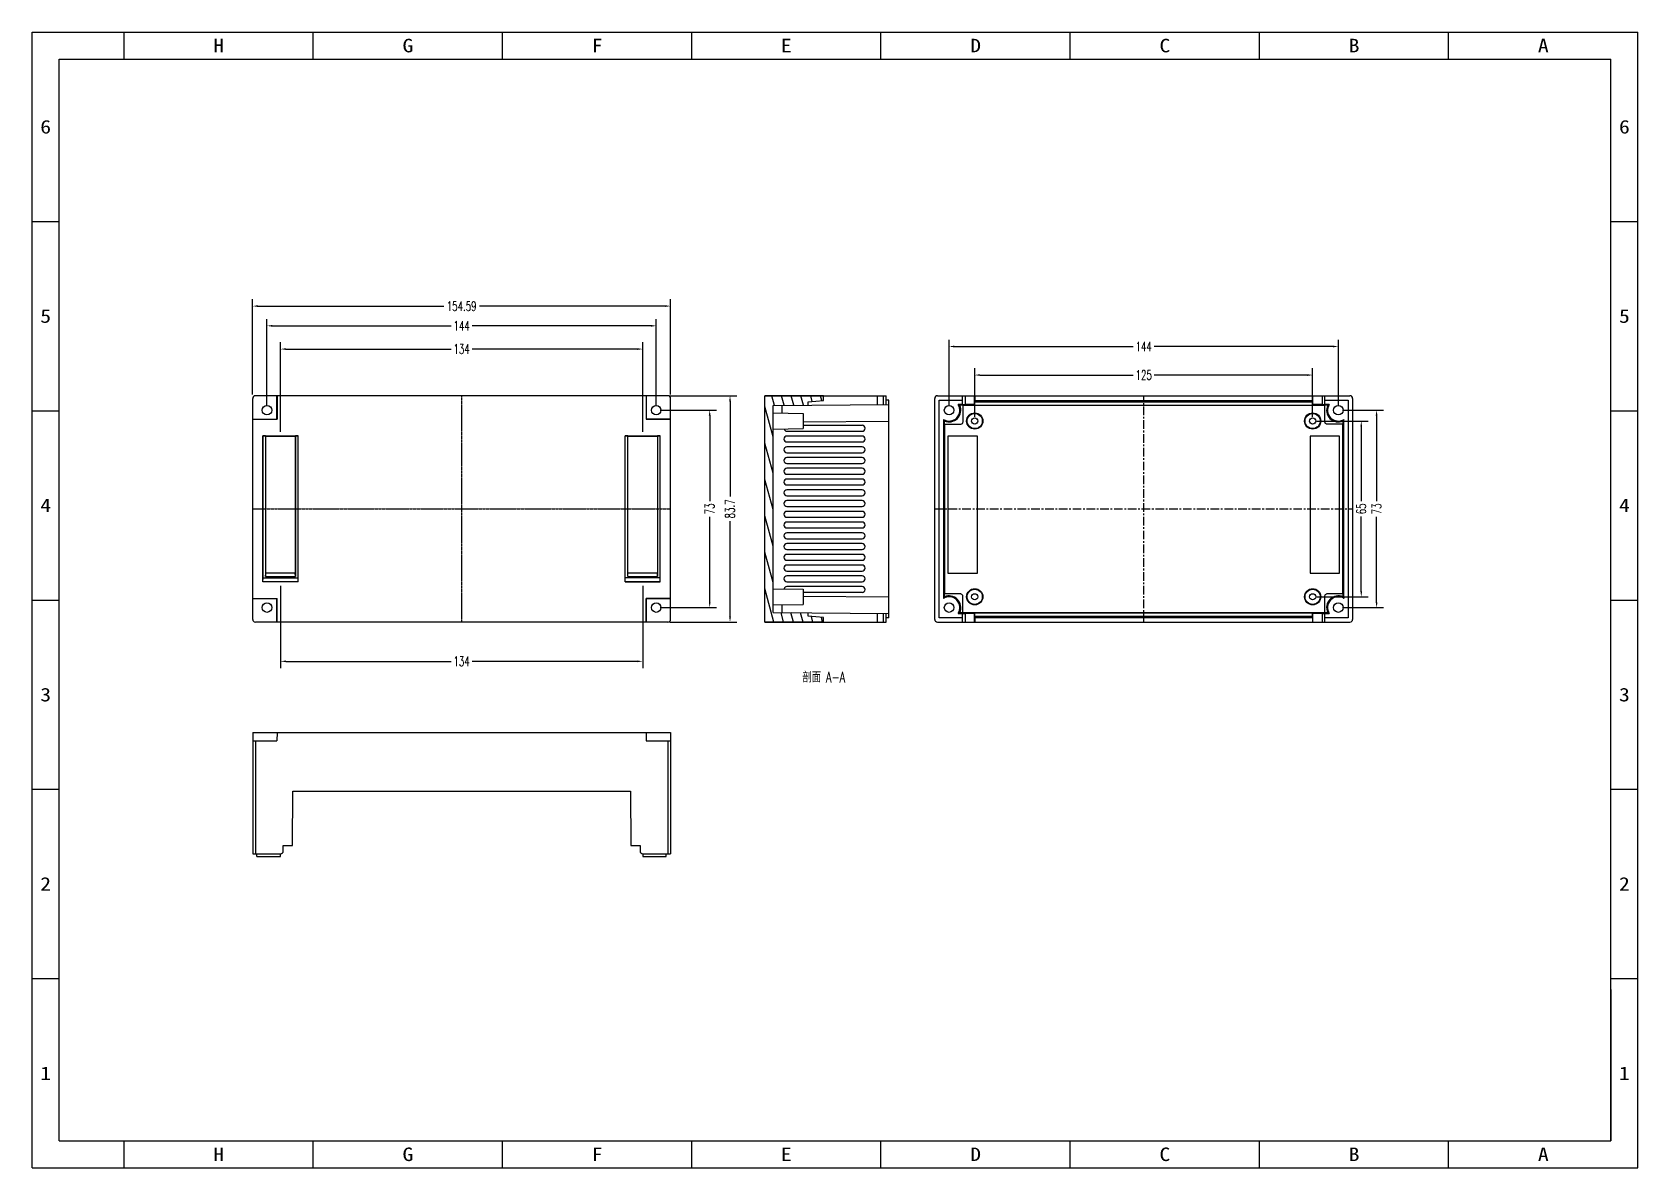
# Model space of a CAD drawing. Header units: millimetres. Extents: x -3217 to -236, y 973 to 1813.
# Drawn here: x -2612 to -2018, y 973 to 1393 of the extents above; entities that cross this region are included whole.
import ezdxf
from ezdxf.enums import TextEntityAlignment as Align

# ---------------------------------------------------------------- set-up
doc = ezdxf.new("R2010")
doc.units = ezdxf.units.MM
doc.linetypes.add('CENTER', pattern=[0.6, 0.375, -0.075, 0.075, -0.075])
doc.styles.add('romans', font='romans.shx', dxfattribs={"width": 0.67, "bigfont": 'fangsong.shx'})
doc.styles.add('TEXTSTYLE_0', font='txt', dxfattribs={"width": 0.8})
doc.dimstyles.new('MSTD', dxfattribs={"dimtxt": 3.5, "dimasz": 2, "dimexe": 2.5, "dimexo": 1.5, "dimgap": 1, "dimtad": 0, "dimdsep": 46, "dimtxsty": 'romans', "dimcen": 0, "dimclrd": 5, "dimclre": 5, "dimclrt": 3, "dimadec": 1, "dimazin": 0, "dimtfac": 0.5, "dimtmove": 0, "dimatfit": 3, "dimfxl": 1, "dimarcsym": 0})

msp = doc.modelspace()

# ---------------------------------------------------------------- texts
at = {"color": 2, "linetype": 'Continuous', "insert": (-2310.889, 1156.137), "char_height": 3.9688, "width": 19.05, "attachment_point": 3, "line_spacing_factor": 0.9, "style": 'romans'}
msp.add_mtext('剖面 A-A', dxfattribs=at)

# ---------------------------------------------------------------- blocks, each defined once
blk = doc.blocks.new('SUN_6HWZ35TKK40GSGJE8VEUYAXIAKM')
at = {"color": 7, "linetype": 'Continuous'}
for p, q in [((-594, 420), (0, 420)), ((-594, 0), (-594, 420)), ((-560, 410), (-560, 420)), ((-490, 410), (-490, 420)), ((-420, 410), (-420, 420)), ((-350, 410), (-350, 420)), ((-280, 410), (-280, 420)), ((-210, 410), (-210, 420)), ((-140, 410), (-140, 420)), ((-70, 410), (-70, 420)), ((0, 0), (0, 420)), ((-584, 410), (-10, 410)), ((-584, 10), (-584, 410)), ((-10, 10), (-10, 410)), ((-594, 350), (-584, 350)), ((-10, 350), (0, 350)), ((-594, 280), (-584, 280)), ((-10, 280), (0, 280)), ((-594, 210), (-584, 210)), ((-10, 210), (0, 210)), ((-594, 140), (-584, 140)), ((-10, 140), (0, 140)), ((-594, 70), (-584, 70)), ((-10, 70), (0, 70)), ((-584, 10), (-10, 10)), ((-560, 0), (-560, 10)), ((-490, 0), (-490, 10)), ((-420, 0), (-420, 10)), ((-350, 0), (-350, 10)), ((-280, 0), (-280, 10)), ((-210, 0), (-210, 10)), ((-140, 0), (-140, 10)), ((-70, 0), (-70, 10)), ((-594, 0), (0, 0))]:
    blk.add_line(p, q, dxfattribs=at)
at = {"color": 2, "linetype": 'Continuous', "style": 'TEXTSTYLE_0'}
for s, width, p, p2 in [('H', 1.2, (-526.99, 412.53), (-522.99, 412.53)), ('G', 1.12, (-456.99, 412.53), (-452.99, 412.53)), ('F', 1.292308, (-386.99, 412.53), (-382.99, 412.53)), ('E', 1.292308, (-316.99, 412.53), (-312.99, 412.53)), ('D', 1.2, (-246.99, 412.53), (-242.99, 412.53)), ('C', 1.12, (-176.99, 412.53), (-172.99, 412.53)), ('B', 1.2, (-106.99, 412.53), (-102.99, 412.53)), ('A', 1.05, (-36.99, 412.53), (-32.99, 412.53)), ('6', 1.292308, (-590.99, 382.5), (-586.99, 382.5)), ('6', 1.292308, (-6.99, 382.5), (-2.99, 382.5)), ('5', 1.2, (-590.99, 312.5), (-586.99, 312.5)), ('5', 1.2, (-6.99, 312.5), (-2.99, 312.5)), ('4', 1.12, (-590.99, 242.5), (-586.99, 242.5)), ('4', 1.12, (-6.99, 242.5), (-2.99, 242.5)), ('3', 1.2, (-590.99, 172.5), (-586.99, 172.5)), ('3', 1.2, (-6.99, 172.5), (-2.99, 172.5)), ('2', 1.2, (-590.99, 102.5), (-586.99, 102.5)), ('2', 1.2, (-6.99, 102.5), (-2.99, 102.5)), ('1', 3.36, (-590.99, 32.5), (-586.99, 32.5)), ('1', 3.36, (-6.99, 32.5), (-2.99, 32.5)), ('H', 1.2, (-526.99, 2.53), (-522.99, 2.53)), ('G', 1.12, (-456.99, 2.53), (-452.99, 2.53)), ('F', 1.292308, (-386.99, 2.53), (-382.99, 2.53)), ('E', 1.292308, (-316.99, 2.53), (-312.99, 2.53)), ('D', 1.2, (-246.99, 2.53), (-242.99, 2.53)), ('C', 1.12, (-176.99, 2.53), (-172.99, 2.53)), ('B', 1.2, (-106.99, 2.53), (-102.99, 2.53)), ('A', 1.05, (-36.99, 2.53), (-32.99, 2.53))]:
    blk.add_text(s, height=5, dxfattribs=dict(at, width=width)).set_placement(p, p2, align=Align.FIT)
blk = doc.blocks.new('*D1')
at = {"color": 5, "lineweight": -2, "transparency": 16777216}
for p, q in [((-2649.08, -1515.68), (-2649.08, -1497.67)), ((-2647.08, -1500.17), (-2590.43, -1500.17)), ((-2526.08, -1500.17), (-2582.73, -1500.17)), ((-2524.08, -1515.68), (-2524.08, -1497.67))]:
    blk.add_line(p, q, dxfattribs=at)
at = {"color": 5, "transparency": 16777216}
for points in [[(-2647.08, -1499.84), (-2647.08, -1500.5), (-2649.08, -1500.17)], [(-2526.08, -1499.84), (-2526.08, -1500.5), (-2524.08, -1500.17)]]:
    blk.add_solid(points, dxfattribs=at)
at = {"layer": 'Defpoints', "color": 0, "transparency": 16777216}
for p in [(-2524.08, -1500.17), (-2649.08, -1517.18), (-2524.08, -1517.18)]:
    blk.add_point(p, dxfattribs=at)
at = {"color": 3, "transparency": 16777216, "insert": (-2586.58, -1500.17), "char_height": 3.5, "attachment_point": 5, "style": 'romans'}
blk.add_mtext('125', dxfattribs=at)
blk = doc.blocks.new('*D2')
at = {"color": 5, "lineweight": -2, "transparency": 16777216}
for p, q in [((-2658.58, -1511.67), (-2658.58, -1487.11)), ((-2656.58, -1489.61), (-2590.48, -1489.61)), ((-2516.58, -1489.61), (-2582.68, -1489.61)), ((-2514.58, -1511.67), (-2514.58, -1487.11))]:
    blk.add_line(p, q, dxfattribs=at)
at = {"color": 5, "transparency": 16777216}
for points in [[(-2656.58, -1489.28), (-2656.58, -1489.95), (-2658.58, -1489.61)], [(-2516.58, -1489.28), (-2516.58, -1489.95), (-2514.58, -1489.61)]]:
    blk.add_solid(points, dxfattribs=at)
at = {"layer": 'Defpoints', "color": 0, "transparency": 16777216}
for p in [(-2514.58, -1489.61), (-2658.58, -1513.17), (-2514.58, -1513.17)]:
    blk.add_point(p, dxfattribs=at)
at = {"color": 3, "transparency": 16777216, "insert": (-2586.58, -1489.61), "char_height": 3.5, "attachment_point": 5, "style": 'romans'}
blk.add_mtext('144', dxfattribs=at)
blk = doc.blocks.new('*D3')
at = {"color": 5, "lineweight": -2, "transparency": 16777216}
for p, q in [((-2513.08, -1513.17), (-2497.93, -1513.17)), ((-2500.43, -1515.17), (-2500.43, -1546.78)), ((-2500.43, -1584.17), (-2500.43, -1552.57)), ((-2513.08, -1586.17), (-2497.93, -1586.17))]:
    blk.add_line(p, q, dxfattribs=at)
at = {"color": 5, "transparency": 16777216}
for points in [[(-2500.76, -1515.17), (-2500.09, -1515.17), (-2500.43, -1513.17)], [(-2500.76, -1584.17), (-2500.09, -1584.17), (-2500.43, -1586.17)]]:
    blk.add_solid(points, dxfattribs=at)
at = {"layer": 'Defpoints', "color": 0, "transparency": 16777216}
for p in [(-2514.58, -1513.17), (-2514.58, -1586.17), (-2500.43, -1586.17)]:
    blk.add_point(p, dxfattribs=at)
at = {"color": 3, "transparency": 16777216, "insert": (-2500.43, -1549.67), "char_height": 3.5, "attachment_point": 5, "rotation": 90, "style": 'romans'}
blk.add_mtext('73', dxfattribs=at)
blk = doc.blocks.new('*D4')
at = {"color": 5, "lineweight": -2, "transparency": 16777216}
for p, q in [((-2522.58, -1517.18), (-2503.6, -1517.18)), ((-2506.1, -1519.18), (-2506.1, -1546.83)), ((-2506.1, -1580.17), (-2506.1, -1552.52)), ((-2522.58, -1582.17), (-2503.6, -1582.17))]:
    blk.add_line(p, q, dxfattribs=at)
at = {"color": 5, "transparency": 16777216}
for points in [[(-2506.43, -1519.18), (-2505.77, -1519.18), (-2506.1, -1517.18)], [(-2506.43, -1580.17), (-2505.77, -1580.17), (-2506.1, -1582.17)]]:
    blk.add_solid(points, dxfattribs=at)
at = {"layer": 'Defpoints', "color": 0, "transparency": 16777216}
for p in [(-2524.08, -1517.18), (-2524.08, -1582.17), (-2506.1, -1582.17)]:
    blk.add_point(p, dxfattribs=at)
at = {"color": 3, "transparency": 16777216, "insert": (-2506.1, -1549.67), "char_height": 3.5, "attachment_point": 5, "rotation": 90, "style": 'romans'}
blk.add_mtext('65', dxfattribs=at)
blk = doc.blocks.new('*D5')
at = {"color": 5, "lineweight": -2, "transparency": 16777216}
for p, q in [((-2916.19, -1507.33), (-2916.19, -1472.17)), ((-2761.59, -1507.33), (-2761.59, -1472.17)), ((-2914.19, -1474.67), (-2845.47, -1474.67)), ((-2763.59, -1474.67), (-2832.31, -1474.67))]:
    blk.add_line(p, q, dxfattribs=at)
at = {"color": 5, "transparency": 16777216}
for points in [[(-2914.19, -1474.33), (-2914.19, -1475), (-2916.19, -1474.67)], [(-2763.59, -1474.33), (-2763.59, -1475), (-2761.59, -1474.67)]]:
    blk.add_solid(points, dxfattribs=at)
at = {"layer": 'Defpoints', "color": 0, "transparency": 16777216}
for p in [(-2761.59, -1474.67), (-2916.19, -1508.83), (-2761.59, -1508.83)]:
    blk.add_point(p, dxfattribs=at)
at = {"color": 3, "transparency": 16777216, "insert": (-2838.89, -1474.67), "char_height": 3.5, "attachment_point": 5, "style": 'romans'}
blk.add_mtext('154.59', dxfattribs=at)
blk = doc.blocks.new('*D6')
at = {"color": 5, "lineweight": -2, "transparency": 16777216}
for p, q in [((-2761.89, -1507.83), (-2737.11, -1507.83)), ((-2739.61, -1509.83), (-2739.61, -1545.1)), ((-2739.61, -1589.52), (-2739.61, -1554.25)), ((-2761.89, -1591.52), (-2737.11, -1591.52))]:
    blk.add_line(p, q, dxfattribs=at)
at = {"color": 5, "transparency": 16777216}
for points in [[(-2739.94, -1509.83), (-2739.27, -1509.83), (-2739.61, -1507.83)], [(-2739.94, -1589.52), (-2739.27, -1589.52), (-2739.61, -1591.52)]]:
    blk.add_solid(points, dxfattribs=at)
at = {"layer": 'Defpoints', "color": 0, "transparency": 16777216}
for p in [(-2763.39, -1507.83), (-2763.39, -1591.52), (-2739.61, -1591.52)]:
    blk.add_point(p, dxfattribs=at)
at = {"color": 3, "transparency": 16777216, "insert": (-2739.61, -1549.67), "char_height": 3.5, "attachment_point": 5, "rotation": 90, "style": 'romans'}
blk.add_mtext('83.7', dxfattribs=at)
blk = doc.blocks.new('*D7')
at = {"color": 5, "lineweight": -2, "transparency": 16777216}
for p, q in [((-2765.39, -1513.17), (-2744.63, -1513.17)), ((-2747.13, -1515.17), (-2747.13, -1546.78)), ((-2747.13, -1584.17), (-2747.13, -1552.57)), ((-2765.39, -1586.17), (-2744.63, -1586.17))]:
    blk.add_line(p, q, dxfattribs=at)
at = {"color": 5, "transparency": 16777216}
for points in [[(-2747.46, -1515.17), (-2746.79, -1515.17), (-2747.13, -1513.17)], [(-2747.46, -1584.17), (-2746.79, -1584.17), (-2747.13, -1586.17)]]:
    blk.add_solid(points, dxfattribs=at)
at = {"layer": 'Defpoints', "color": 0, "transparency": 16777216}
for p in [(-2766.89, -1513.17), (-2766.89, -1586.17), (-2747.13, -1586.17)]:
    blk.add_point(p, dxfattribs=at)
at = {"color": 3, "transparency": 16777216, "insert": (-2747.13, -1549.67), "char_height": 3.5, "attachment_point": 5, "rotation": 90, "style": 'romans'}
blk.add_mtext('73', dxfattribs=at)
blk = doc.blocks.new('*D8')
at = {"color": 5, "lineweight": -2, "transparency": 16777216}
for p, q in [((-2910.89, -1511.67), (-2910.89, -1479.47)), ((-2908.89, -1481.97), (-2842.79, -1481.97)), ((-2768.89, -1481.97), (-2834.99, -1481.97)), ((-2766.89, -1511.67), (-2766.89, -1479.47))]:
    blk.add_line(p, q, dxfattribs=at)
at = {"color": 5, "transparency": 16777216}
for points in [[(-2908.89, -1481.64), (-2908.89, -1482.3), (-2910.89, -1481.97)], [(-2768.89, -1481.64), (-2768.89, -1482.3), (-2766.89, -1481.97)]]:
    blk.add_solid(points, dxfattribs=at)
at = {"layer": 'Defpoints', "color": 0, "transparency": 16777216}
for p in [(-2766.89, -1481.97), (-2910.89, -1513.17), (-2766.89, -1513.17)]:
    blk.add_point(p, dxfattribs=at)
at = {"color": 3, "transparency": 16777216, "insert": (-2838.89, -1481.97), "char_height": 3.5, "attachment_point": 5, "style": 'romans'}
blk.add_mtext('144', dxfattribs=at)
blk = doc.blocks.new('*D9')
at = {"color": 5, "lineweight": -2, "transparency": 16777216}
for p, q in [((-2905.89, -1578.17), (-2905.89, -1608.54)), ((-2771.89, -1578.17), (-2771.89, -1608.54)), ((-2903.89, -1606.04), (-2842.79, -1606.04)), ((-2773.89, -1606.04), (-2834.99, -1606.04))]:
    blk.add_line(p, q, dxfattribs=at)
at = {"color": 5, "transparency": 16777216}
for points in [[(-2903.89, -1605.71), (-2903.89, -1606.37), (-2905.89, -1606.04)], [(-2773.89, -1605.71), (-2773.89, -1606.37), (-2771.89, -1606.04)]]:
    blk.add_solid(points, dxfattribs=at)
at = {"layer": 'Defpoints', "color": 0, "transparency": 16777216}
for p in [(-2905.89, -1576.67), (-2771.89, -1576.67), (-2771.89, -1606.04)]:
    blk.add_point(p, dxfattribs=at)
at = {"color": 3, "transparency": 16777216, "insert": (-2838.89, -1606.04), "char_height": 3.5, "attachment_point": 5, "style": 'romans'}
blk.add_mtext('134', dxfattribs=at)
blk = doc.blocks.new('*D10')
at = {"color": 5, "lineweight": -2, "transparency": 16777216}
for p, q in [((-2905.89, -1521.23), (-2905.89, -1488.06)), ((-2903.89, -1490.56), (-2842.79, -1490.56)), ((-2773.89, -1490.56), (-2834.99, -1490.56)), ((-2771.89, -1521.23), (-2771.89, -1488.06))]:
    blk.add_line(p, q, dxfattribs=at)
at = {"color": 5, "transparency": 16777216}
for points in [[(-2903.89, -1490.23), (-2903.89, -1490.89), (-2905.89, -1490.56)], [(-2773.89, -1490.23), (-2773.89, -1490.89), (-2771.89, -1490.56)]]:
    blk.add_solid(points, dxfattribs=at)
at = {"layer": 'Defpoints', "color": 0, "transparency": 16777216}
for p in [(-2771.89, -1490.56), (-2905.89, -1522.73), (-2771.89, -1522.73)]:
    blk.add_point(p, dxfattribs=at)
at = {"color": 3, "transparency": 16777216, "insert": (-2838.89, -1490.56), "char_height": 3.5, "attachment_point": 5, "style": 'romans'}
blk.add_mtext('134', dxfattribs=at)

# ---------------------------------------------------------------- dimensions: what is measured, and where the dimension line sits
for base, p1, p2, picture, middle, set_off in [((-2375.4482, 1291.367), (-2530.0426, 1257.206), (-2375.4482, 1257.206), '*D5', (-2452.7454, 1291.367), (386.1436, 2766.0322)), ((-2380.745, 1284.062), (-2524.745, 1252.857), (-2380.745, 1252.857), '*D8', (-2452.745, 1284.062), (386.144, 2766.032)), ((-2385.7478, 1275.4734), (-2519.743, 1243.3041), (-2385.7478, 1243.3041), '*D10', (-2452.7454, 1275.4734), (386.1436, 2766.0322)), ((-2128.437, 1276.417), (-2272.437, 1252.857), (-2128.437, 1252.857), '*D2', (-2200.437, 1276.417), (386.144, 2766.032)), ((-2137.939, 1265.862), (-2262.935, 1248.856), (-2137.939, 1248.856), '*D1', (-2200.437, 1265.862), (386.144, 2766.032)), ((-2385.7478, 1159.9912), (-2519.743, 1189.3584), (-2385.7478, 1189.3584), '*D9', (-2452.7454, 1159.9912), (386.1436, 2766.0322))]:
    dim = msp.add_linear_dim(base=base, p1=p1, p2=p2, dimstyle='MSTD')
    dim.commit()
    dim.dimension.update_dxf_attribs({"geometry": picture, "text_midpoint": middle, "insert": set_off})
for base, p1, p2, picture, middle in [((-2353.463, 1174.509), (-2377.244, 1258.206), (-2377.244, 1174.509), '*D6', (-2353.463, 1216.357)), ((-2360.983, 1179.857), (-2380.745, 1252.857), (-2380.745, 1179.857), '*D7', (-2360.983, 1216.357)), ((-2119.955, 1183.859), (-2137.939, 1248.856), (-2137.939, 1183.859), '*D4', (-2119.955, 1216.357)), ((-2114.284, 1179.857), (-2128.437, 1252.857), (-2128.437, 1179.857), '*D3', (-2114.284, 1216.357))]:
    dim = msp.add_linear_dim(base=base, p1=p1, p2=p2, angle=90, dimstyle='MSTD')
    dim.commit()
    dim.dimension.update_dxf_attribs({"geometry": picture, "text_midpoint": middle, "insert": (386.144, 2766.032)})

# ---------------------------------------------------------------- hatches: boundary and pattern name
at = {"linetype": 'Continuous'}
h = msp.add_hatch(dxfattribs=at)
h.set_pattern_fill('DEFAULT__1', color=2, scale=3.482084, angle=285, style=0, pattern_type=0)
h.set_pattern_definition([(285, (-2704.922, 972.6742), (3.363435, 0.90123), [])])
edge = h.paths.add_edge_path()
edge.add_line((-2318.85, 1258.206), (-2340.549, 1258.206))
edge.add_line((-2318.85, 1256.485), (-2318.85, 1258.206))
edge.add_line((-2324.55, 1255.986), (-2318.85, 1256.485))
edge.add_line((-2324.55, 1254.755), (-2324.55, 1255.986))
edge.add_line((-2337.551, 1254.641), (-2324.55, 1254.755))
edge.add_line((-2337.551, 1178.074), (-2337.551, 1254.641))
edge.add_line((-2337.551, 1178.074), (-2324.55, 1177.96))
edge.add_line((-2324.55, 1176.729), (-2324.55, 1177.96))
edge.add_line((-2318.85, 1176.23), (-2324.55, 1176.729))
edge.add_line((-2318.85, 1174.509), (-2318.85, 1176.23))
edge.add_line((-2318.85, 1174.509), (-2340.549, 1174.509))
edge.add_line((-2340.549, 1174.509), (-2340.549, 1258.206))

# ---------------------------------------------------------------- linework, layer by layer
at = {"color": 7, "linetype": 'Continuous'}
for p, q in [((-2530.043, 1175.509), (-2530.043, 1257.206)), ((-2376.448, 1258.206), (-2529.043, 1258.206)), ((-2521.043, 1249.597), (-2521.043, 1258.206)), ((-2520.991, 1258.206), (-2520.991, 1249.545)), ((-2384.5, 1258.206), (-2384.5, 1249.545)), ((-2384.448, 1258.206), (-2384.448, 1249.597)), ((-2375.448, 1175.509), (-2375.448, 1257.206)), ((-2318.85, 1258.206), (-2340.549, 1258.206)), ((-2340.549, 1174.509), (-2340.549, 1258.206)), ((-2340.549, 1174.509), (-2340.549, 1258.206)), ((-2340.549, 1258.206), (-2295.751, 1258.206)), ((-2337.551, 1254.641), (-2294.751, 1255.015)), ((-2337.551, 1254.641), (-2324.55, 1254.755)), ((-2337.551, 1178.074), (-2337.551, 1254.641)), ((-2337.551, 1178.074), (-2337.551, 1254.641)), ((-2334.351, 1254.669), (-2334.351, 1251.8)), ((-2324.55, 1255.986), (-2318.85, 1256.485)), ((-2324.55, 1255.986), (-2318.85, 1256.485)), ((-2324.55, 1254.755), (-2324.55, 1255.986)), ((-2324.55, 1254.755), (-2324.55, 1255.986)), ((-2318.85, 1256.485), (-2318.85, 1258.206)), ((-2318.85, 1256.485), (-2318.85, 1258.206)), ((-2298.851, 1254.979), (-2298.851, 1258.206)), ((-2296.751, 1258.206), (-2296.751, 1254.997)), ((-2295.751, 1255.006), (-2295.751, 1258.206)), ((-2294.751, 1256.606), (-2295.751, 1256.606)), ((-2294.751, 1176.109), (-2294.751, 1256.606)), ((-2277.734, 1175.509), (-2277.734, 1257.206)), ((-2276.734, 1258.206), (-2124.14, 1258.206)), ((-2276.134, 1176.109), (-2276.134, 1256.606)), ((-2276.134, 1256.606), (-2267.429, 1256.606)), ((-2267.429, 1255.015), (-2269.068, 1255.015)), ((-2267.215, 1254.669), (-2268.487, 1254.669)), ((-2267.429, 1255.015), (-2267.429, 1258.206)), ((-2267.215, 1248.706), (-2267.215, 1254.669)), ((-2133.558, 1254.641), (-2267.215, 1254.641)), ((-2266.429, 1258.206), (-2266.429, 1254.997)), ((-2263.041, 1254.979), (-2266.429, 1254.979)), ((-2263.041, 1254.979), (-2263.041, 1258.206)), ((-2262.907, 1254.755), (-2263.041, 1254.979)), ((-2262.937, 1258.206), (-2262.937, 1256.485)), ((-2262.907, 1255.986), (-2262.937, 1256.485)), ((-2262.937, 1256.485), (-2137.937, 1256.485)), ((-2262.907, 1254.755), (-2262.907, 1255.986)), ((-2262.907, 1255.986), (-2137.967, 1255.986)), ((-2262.907, 1254.755), (-2137.967, 1254.755)), ((-2137.967, 1255.986), (-2137.937, 1256.485)), ((-2137.967, 1254.755), (-2137.967, 1255.986)), ((-2137.832, 1254.979), (-2137.967, 1254.755)), ((-2137.937, 1258.206), (-2137.937, 1256.485)), ((-2137.832, 1254.979), (-2137.832, 1258.206)), ((-2134.444, 1254.979), (-2137.832, 1254.979)), ((-2134.444, 1258.206), (-2134.444, 1254.997)), ((-2132.387, 1254.669), (-2133.558, 1254.669)), ((-2133.558, 1254.669), (-2133.558, 1248.806)), ((-2133.444, 1255.015), (-2133.444, 1258.206)), ((-2133.444, 1256.606), (-2124.739, 1256.606)), ((-2131.805, 1255.015), (-2133.444, 1255.015)), ((-2124.739, 1256.606), (-2124.739, 1176.109)), ((-2123.14, 1257.206), (-2123.14, 1175.509)), ((-2530.043, 1249.597), (-2521.043, 1249.597)), ((-2530.043, 1249.545), (-2520.991, 1249.545)), ((-2520.991, 1249.545), (-2521.043, 1249.597)), ((-2384.5, 1249.545), (-2384.448, 1249.597)), ((-2375.448, 1249.545), (-2384.5, 1249.545)), ((-2384.448, 1249.597), (-2375.448, 1249.597)), ((-2337.551, 1251.856), (-2326.351, 1251.661)), ((-2326.351, 1251.66), (-2326.351, 1246.052)), ((-2326.349, 1248.582), (-2294.751, 1248.857)), ((-2274.532, 1249.45), (-2274.532, 1183.265)), ((-2274.186, 1248.88), (-2274.186, 1247.69)), ((-2274.186, 1247.69), (-2268.232, 1247.69)), ((-2274.158, 1247.69), (-2274.158, 1184.925)), ((-2132.541, 1247.79), (-2126.687, 1247.79)), ((-2126.715, 1184.925), (-2126.715, 1247.79)), ((-2126.687, 1247.79), (-2126.687, 1248.88)), ((-2126.342, 1183.265), (-2126.342, 1249.45)), ((-2526.243, 1189.358), (-2526.243, 1243.356)), ((-2526.213, 1243.327), (-2526.243, 1243.356)), ((-2526.243, 1243.356), (-2513.243, 1243.356)), ((-2526.213, 1190.858), (-2526.213, 1243.327)), ((-2525.243, 1243.327), (-2526.213, 1243.327)), ((-2525.243, 1243.327), (-2525.243, 1191.358)), ((-2525.243, 1243.327), (-2525.22, 1243.304)), ((-2525.22, 1192.657), (-2525.22, 1243.304)), ((-2525.22, 1243.304), (-2514.266, 1243.304)), ((-2514.243, 1243.327), (-2514.266, 1243.304)), ((-2514.266, 1243.304), (-2514.266, 1192.657)), ((-2514.243, 1243.327), (-2514.243, 1191.358)), ((-2513.273, 1243.327), (-2514.243, 1243.327)), ((-2513.273, 1243.327), (-2513.243, 1243.356)), ((-2513.273, 1190.858), (-2513.273, 1243.327)), ((-2513.243, 1189.358), (-2513.243, 1243.356)), ((-2392.248, 1243.356), (-2379.248, 1243.356)), ((-2392.248, 1189.358), (-2392.248, 1243.356)), ((-2392.218, 1243.327), (-2392.248, 1243.356)), ((-2391.248, 1243.327), (-2392.218, 1243.327)), ((-2392.218, 1190.858), (-2392.218, 1243.327)), ((-2391.248, 1191.358), (-2391.248, 1243.327)), ((-2391.248, 1243.327), (-2391.225, 1243.304)), ((-2391.225, 1243.304), (-2380.271, 1243.304)), ((-2391.225, 1192.657), (-2391.225, 1243.304)), ((-2380.248, 1243.327), (-2380.271, 1243.304)), ((-2380.271, 1243.304), (-2380.271, 1192.657)), ((-2379.278, 1243.327), (-2380.248, 1243.327)), ((-2380.248, 1243.327), (-2380.248, 1191.358)), ((-2379.278, 1243.327), (-2379.248, 1243.356)), ((-2379.278, 1190.858), (-2379.278, 1243.327)), ((-2379.248, 1189.358), (-2379.248, 1243.356)), ((-2337.551, 1245.856), (-2326.351, 1246.052)), ((-2332.43, 1245.084), (-2304.598, 1245.084)), ((-2304.598, 1243.295), (-2332.43, 1243.295)), ((-2326.351, 1247.271), (-2304.598, 1247.271)), ((-2274.446, 1247.271), (-2274.203, 1247.271)), ((-2274.203, 1245.084), (-2274.446, 1245.084)), ((-2274.446, 1243.295), (-2274.203, 1243.295)), ((-2272.911, 1243.304), (-2272.911, 1192.657)), ((-2261.957, 1243.304), (-2272.911, 1243.304)), ((-2261.957, 1192.657), (-2261.957, 1243.304)), ((-2127.962, 1243.304), (-2138.916, 1243.304)), ((-2138.916, 1243.304), (-2138.916, 1192.657)), ((-2127.962, 1192.657), (-2127.962, 1243.304)), ((-2126.67, 1247.271), (-2126.428, 1247.271)), ((-2126.67, 1245.084), (-2126.428, 1245.084)), ((-2126.428, 1243.295), (-2126.67, 1243.295)), ((-2332.43, 1241.108), (-2304.598, 1241.108)), ((-2304.598, 1239.319), (-2332.43, 1239.319)), ((-2332.43, 1237.132), (-2304.598, 1237.132)), ((-2274.203, 1241.108), (-2274.446, 1241.108)), ((-2274.446, 1239.319), (-2274.203, 1239.319)), ((-2274.203, 1237.132), (-2274.446, 1237.132)), ((-2126.67, 1241.108), (-2126.428, 1241.108)), ((-2126.428, 1239.319), (-2126.67, 1239.319)), ((-2126.67, 1237.132), (-2126.428, 1237.132)), ((-2304.598, 1235.343), (-2332.43, 1235.343)), ((-2332.43, 1233.156), (-2304.598, 1233.156)), ((-2304.598, 1231.367), (-2332.43, 1231.367)), ((-2274.446, 1235.343), (-2274.203, 1235.343)), ((-2274.203, 1233.156), (-2274.446, 1233.156)), ((-2274.446, 1231.367), (-2274.203, 1231.367)), ((-2126.428, 1235.343), (-2126.67, 1235.343)), ((-2126.67, 1233.156), (-2126.428, 1233.156)), ((-2126.428, 1231.367), (-2126.67, 1231.367)), ((-2332.43, 1229.18), (-2304.598, 1229.18)), ((-2304.598, 1227.391), (-2332.43, 1227.391)), ((-2332.43, 1225.204), (-2304.598, 1225.204)), ((-2274.203, 1229.18), (-2274.446, 1229.18)), ((-2274.446, 1227.391), (-2274.203, 1227.391)), ((-2274.203, 1225.204), (-2274.446, 1225.204)), ((-2126.67, 1229.18), (-2126.428, 1229.18)), ((-2126.428, 1227.391), (-2126.67, 1227.391)), ((-2126.67, 1225.204), (-2126.428, 1225.204)), ((-2304.598, 1223.415), (-2332.43, 1223.415)), ((-2332.43, 1221.228), (-2304.598, 1221.228)), ((-2304.598, 1219.439), (-2332.43, 1219.439)), ((-2274.446, 1223.415), (-2274.203, 1223.415)), ((-2274.203, 1221.228), (-2274.446, 1221.228)), ((-2274.446, 1219.439), (-2274.203, 1219.439)), ((-2126.428, 1223.415), (-2126.67, 1223.415)), ((-2126.67, 1221.228), (-2126.428, 1221.228)), ((-2126.428, 1219.439), (-2126.67, 1219.439)), ((-2332.43, 1217.252), (-2304.598, 1217.252)), ((-2304.598, 1215.463), (-2332.43, 1215.463)), ((-2332.43, 1213.276), (-2304.598, 1213.276)), ((-2274.203, 1217.252), (-2274.446, 1217.252)), ((-2274.446, 1215.463), (-2274.203, 1215.463)), ((-2274.203, 1213.276), (-2274.446, 1213.276)), ((-2126.67, 1217.252), (-2126.428, 1217.252)), ((-2126.428, 1215.463), (-2126.67, 1215.463)), ((-2126.67, 1213.276), (-2126.428, 1213.276)), ((-2304.598, 1211.487), (-2332.43, 1211.487)), ((-2332.43, 1209.3), (-2304.598, 1209.3)), ((-2304.598, 1207.511), (-2332.43, 1207.511)), ((-2274.446, 1211.487), (-2274.203, 1211.487)), ((-2274.203, 1209.3), (-2274.446, 1209.3)), ((-2274.446, 1207.511), (-2274.203, 1207.511)), ((-2126.428, 1211.487), (-2126.67, 1211.487)), ((-2126.67, 1209.3), (-2126.428, 1209.3)), ((-2126.428, 1207.511), (-2126.67, 1207.511)), ((-2332.43, 1205.324), (-2304.598, 1205.324)), ((-2304.598, 1203.535), (-2332.43, 1203.535)), ((-2332.43, 1201.348), (-2304.598, 1201.348)), ((-2274.203, 1205.324), (-2274.446, 1205.324)), ((-2274.446, 1203.535), (-2274.203, 1203.535)), ((-2274.203, 1201.348), (-2274.446, 1201.348)), ((-2126.67, 1205.324), (-2126.428, 1205.324)), ((-2126.428, 1203.535), (-2126.67, 1203.535)), ((-2126.67, 1201.348), (-2126.428, 1201.348)), ((-2304.598, 1199.559), (-2332.43, 1199.559)), ((-2332.43, 1197.372), (-2304.598, 1197.372)), ((-2304.598, 1195.583), (-2332.43, 1195.583)), ((-2274.446, 1199.559), (-2274.203, 1199.559)), ((-2274.203, 1197.372), (-2274.446, 1197.372)), ((-2274.446, 1195.583), (-2274.203, 1195.583)), ((-2126.428, 1199.559), (-2126.67, 1199.559)), ((-2126.67, 1197.372), (-2126.428, 1197.372)), ((-2126.428, 1195.583), (-2126.67, 1195.583)), ((-2526.243, 1189.358), (-2526.23, 1189.371)), ((-2513.243, 1189.358), (-2526.243, 1189.358)), ((-2526.23, 1189.371), (-2526.213, 1190.858)), ((-2513.256, 1189.371), (-2526.23, 1189.371)), ((-2526.213, 1190.858), (-2513.273, 1190.858)), ((-2525.243, 1191.358), (-2525.22, 1192.657)), ((-2525.243, 1191.358), (-2514.243, 1191.358)), ((-2514.266, 1192.657), (-2525.22, 1192.657)), ((-2514.243, 1191.358), (-2514.266, 1192.657)), ((-2513.256, 1189.371), (-2513.273, 1190.858)), ((-2513.243, 1189.358), (-2513.256, 1189.371)), ((-2392.248, 1189.358), (-2392.235, 1189.371)), ((-2392.248, 1189.358), (-2379.248, 1189.358)), ((-2392.235, 1189.371), (-2392.218, 1190.858)), ((-2379.26, 1189.371), (-2392.235, 1189.371)), ((-2379.278, 1190.858), (-2392.218, 1190.858)), ((-2391.248, 1191.358), (-2391.225, 1192.657)), ((-2391.248, 1191.358), (-2380.248, 1191.358)), ((-2380.271, 1192.657), (-2391.225, 1192.657)), ((-2380.248, 1191.358), (-2380.271, 1192.657)), ((-2379.26, 1189.371), (-2379.278, 1190.858)), ((-2379.248, 1189.358), (-2379.26, 1189.371)), ((-2332.43, 1193.396), (-2304.598, 1193.396)), ((-2304.598, 1191.607), (-2332.43, 1191.607)), ((-2332.43, 1189.42), (-2304.598, 1189.42)), ((-2274.203, 1193.396), (-2274.446, 1193.396)), ((-2274.446, 1191.607), (-2274.203, 1191.607)), ((-2274.203, 1189.42), (-2274.446, 1189.42)), ((-2272.911, 1192.657), (-2261.957, 1192.657)), ((-2138.916, 1192.657), (-2127.962, 1192.657)), ((-2126.67, 1193.396), (-2126.428, 1193.396)), ((-2126.428, 1191.607), (-2126.67, 1191.607)), ((-2126.67, 1189.42), (-2126.428, 1189.42)), ((-2530.043, 1183.17), (-2520.991, 1183.17)), ((-2521.043, 1183.118), (-2530.043, 1183.118)), ((-2520.991, 1183.17), (-2521.043, 1183.118)), ((-2521.043, 1174.509), (-2521.043, 1183.118)), ((-2520.991, 1174.509), (-2520.991, 1183.17)), ((-2375.448, 1183.17), (-2384.5, 1183.17)), ((-2384.5, 1183.17), (-2384.448, 1183.118)), ((-2384.5, 1174.509), (-2384.5, 1183.17)), ((-2375.448, 1183.118), (-2384.448, 1183.118)), ((-2384.448, 1183.118), (-2384.448, 1174.509)), ((-2337.551, 1186.859), (-2326.351, 1186.663)), ((-2304.598, 1187.631), (-2332.43, 1187.631)), ((-2326.351, 1186.663), (-2326.351, 1181.055)), ((-2304.598, 1185.444), (-2326.351, 1185.444)), ((-2326.349, 1184.133), (-2294.751, 1183.857)), ((-2274.446, 1187.631), (-2274.203, 1187.631)), ((-2274.203, 1185.444), (-2274.446, 1185.444)), ((-2274.186, 1184.925), (-2274.186, 1183.835)), ((-2268.332, 1184.925), (-2274.186, 1184.925)), ((-2267.315, 1178.046), (-2267.315, 1183.909)), ((-2133.558, 1183.909), (-2133.542, 1178.046)), ((-2126.687, 1184.925), (-2132.541, 1184.925)), ((-2126.687, 1183.835), (-2126.687, 1184.925)), ((-2126.428, 1187.631), (-2126.67, 1187.631)), ((-2126.428, 1185.444), (-2126.67, 1185.444)), ((-2337.551, 1180.859), (-2326.351, 1181.054)), ((-2337.551, 1178.074), (-2324.55, 1177.96)), ((-2337.551, 1178.074), (-2294.751, 1177.7)), ((-2334.351, 1180.915), (-2334.351, 1178.046)), ((-2324.55, 1176.729), (-2324.55, 1177.96)), ((-2324.55, 1176.729), (-2324.55, 1177.96)), ((-2318.85, 1176.23), (-2324.55, 1176.729)), ((-2318.85, 1176.23), (-2324.55, 1176.729)), ((-2318.85, 1174.509), (-2318.85, 1176.23)), ((-2318.85, 1174.509), (-2318.85, 1176.23)), ((-2298.851, 1174.509), (-2298.851, 1177.736)), ((-2296.751, 1177.718), (-2296.751, 1174.509)), ((-2295.751, 1174.509), (-2295.751, 1177.709)), ((-2269.068, 1177.7), (-2267.429, 1177.7)), ((-2268.487, 1178.046), (-2267.315, 1178.046)), ((-2267.429, 1174.509), (-2267.429, 1177.7)), ((-2267.315, 1178.074), (-2133.542, 1178.074)), ((-2263.041, 1177.736), (-2266.429, 1177.736)), ((-2266.429, 1177.718), (-2266.429, 1174.509)), ((-2263.041, 1177.736), (-2262.907, 1177.96)), ((-2263.041, 1174.509), (-2263.041, 1177.736)), ((-2262.937, 1176.23), (-2262.907, 1176.729)), ((-2262.937, 1176.23), (-2262.937, 1174.509)), ((-2262.937, 1176.23), (-2137.937, 1176.23)), ((-2262.907, 1176.729), (-2262.907, 1177.96)), ((-2262.907, 1177.96), (-2137.967, 1177.96)), ((-2262.907, 1176.729), (-2137.967, 1176.729)), ((-2137.967, 1177.96), (-2137.832, 1177.736)), ((-2137.967, 1176.729), (-2137.967, 1177.96)), ((-2137.937, 1176.23), (-2137.967, 1176.729)), ((-2137.937, 1176.23), (-2137.937, 1174.509)), ((-2134.444, 1177.736), (-2137.832, 1177.736)), ((-2137.832, 1174.509), (-2137.832, 1177.736)), ((-2134.444, 1177.718), (-2134.444, 1174.509)), ((-2133.542, 1178.046), (-2132.387, 1178.046)), ((-2133.444, 1177.7), (-2131.805, 1177.7)), ((-2133.444, 1174.509), (-2133.444, 1177.7)), ((-2376.448, 1174.509), (-2529.043, 1174.509)), ((-2318.85, 1174.509), (-2340.549, 1174.509)), ((-2340.549, 1174.509), (-2295.751, 1174.509)), ((-2294.751, 1176.109), (-2295.751, 1176.109)), ((-2276.734, 1174.509), (-2124.14, 1174.509)), ((-2267.429, 1176.109), (-2276.134, 1176.109)), ((-2124.739, 1176.109), (-2133.444, 1176.109)), ((-2530.043, 1133.626), (-2530.043, 1088.828)), ((-2530.043, 1133.626), (-2375.448, 1133.626)), ((-2530.043, 1130.626), (-2521.043, 1130.626)), ((-2529.043, 1130.626), (-2529.043, 1088.828)), ((-2520.991, 1133.626), (-2521.043, 1130.626)), ((-2384.5, 1133.626), (-2384.448, 1130.626)), ((-2384.448, 1130.626), (-2375.448, 1130.626)), ((-2376.448, 1130.626), (-2376.448, 1088.828)), ((-2375.448, 1133.626), (-2375.448, 1088.828)), ((-2515.35, 1091.927), (-2515.245, 1111.927)), ((-2515.245, 1111.927), (-2390.245, 1111.927)), ((-2390.245, 1111.927), (-2390.141, 1091.927)), ((-2530.043, 1088.828), (-2519.738, 1088.828)), ((-2528.443, 1087.828), (-2528.443, 1088.828)), ((-2528.443, 1087.828), (-2519.738, 1087.828)), ((-2519.738, 1087.828), (-2519.738, 1088.828)), ((-2518.738, 1089.828), (-2518.738, 1091.927)), ((-2518.738, 1091.927), (-2515.35, 1091.927)), ((-2390.141, 1091.927), (-2386.753, 1091.927)), ((-2386.753, 1091.927), (-2386.753, 1089.828)), ((-2385.753, 1088.828), (-2375.448, 1088.828)), ((-2385.753, 1088.828), (-2385.753, 1087.828)), ((-2385.753, 1087.828), (-2377.048, 1087.828)), ((-2377.048, 1087.828), (-2377.048, 1088.828)), ((-2576.429, 972.674), (-2017.629, 972.674)), ((-2576.429, 972.674), (-2017.629, 972.674))]:
    msp.add_line(p, q, dxfattribs=at)
at = {"color": 6, "linetype": 'CENTER'}
for p, q in [((-2452.745, 1258.206), (-2452.745, 1174.509)), ((-2530.043, 1216.357), (-2375.448, 1216.357))]:
    msp.add_line(p, q, dxfattribs=at)
at = {"color": 1, "linetype": 'CENTER', "ltscale": 8.503614}
for p, q in [((-2200.437, 1174.509), (-2200.437, 1258.206)), ((-2277.734, 1216.357), (-2123.14, 1216.357))]:
    msp.add_line(p, q, dxfattribs=at)
for p in [(-2027.629, 1038.674), (-2127.629, 982.674)]:
    msp.add_line(p, (-2027.629, 982.674))
at = {"color": 7, "linetype": 'Continuous'}
for centre, radius in [((-2524.745, 1252.857), 1.75), ((-2380.745, 1252.857), 1.75), ((-2272.437, 1252.857), 1.75), ((-2128.437, 1252.857), 1.75), ((-2262.935, 1248.856), 3), ((-2262.935, 1248.856), 2.804), ((-2262.935, 1248.856), 1.15), ((-2137.939, 1248.856), 3), ((-2137.939, 1248.856), 2.804), ((-2137.939, 1248.856), 1.15), ((-2262.935, 1183.859), 3), ((-2262.935, 1183.859), 2.804), ((-2262.935, 1183.859), 1.15), ((-2137.939, 1183.859), 3), ((-2137.939, 1183.859), 2.804), ((-2137.939, 1183.859), 1.15), ((-2524.745, 1179.857), 1.75), ((-2380.745, 1179.857), 1.75), ((-2272.437, 1179.857), 1.75), ((-2128.437, 1179.857), 1.75)]:
    msp.add_circle(centre, radius, dxfattribs=at)
for centre, radius, start, end in [((-2529.043, 1257.206), 1, 90, 180), ((-2376.448, 1257.206), 1, 0, 90), ((-2276.734, 1257.206), 1, 90, 180), ((-2272.437, 1252.857), 4, 238.412835, 32.638298), ((-2272.437, 1252.857), 4.346, 246.258256, 24.640146), ((-2273.696, 1246.567), 9.632, 57.264046, 61.288594), ((-2128.437, 1252.857), 4.346, 155.359854, 293.741744), ((-2128.437, 1252.857), 4, 147.361702, 301.587165), ((-2127.109, 1246.452), 9.766, 118.738935, 122.70834), ((-2124.14, 1257.206), 1, 0, 90), ((-2265.968, 1254.249), 9.816, 209.263382, 213.157011), ((-2134.905, 1254.249), 9.816, 326.842989, 330.736618), ((-2332.43, 1242.201), 1.093, 90, 270), ((-2332.43, 1246.177), 1.093, 193.321454, 270), ((-2304.598, 1246.177), 1.093, 270, 90), ((-2304.598, 1242.201), 1.093, 270, 90), ((-2332.43, 1238.225), 1.093, 90, 270), ((-2304.598, 1238.225), 1.093, 270, 90), ((-2332.43, 1234.249), 1.093, 90, 270), ((-2332.43, 1230.273), 1.093, 90, 270), ((-2304.598, 1234.249), 1.093, 270, 90), ((-2304.598, 1230.273), 1.093, 270, 90), ((-2332.43, 1226.297), 1.093, 90, 270), ((-2304.598, 1226.297), 1.093, 270, 90), ((-2332.43, 1222.321), 1.093, 90, 270), ((-2332.43, 1218.345), 1.093, 90, 270), ((-2304.598, 1222.321), 1.093, 270, 90), ((-2304.598, 1218.345), 1.093, 270, 90), ((-2332.43, 1214.369), 1.093, 90, 270), ((-2304.598, 1214.369), 1.093, 270, 90), ((-2332.43, 1210.393), 1.093, 90, 270), ((-2332.43, 1206.417), 1.093, 90, 270), ((-2304.598, 1210.393), 1.093, 270, 90), ((-2304.598, 1206.417), 1.093, 270, 90), ((-2332.43, 1202.441), 1.093, 90, 270), ((-2304.598, 1202.441), 1.093, 270, 90), ((-2332.43, 1198.465), 1.093, 90, 270), ((-2332.43, 1194.489), 1.093, 90, 270), ((-2304.598, 1198.465), 1.093, 270, 90), ((-2304.598, 1194.489), 1.093, 270, 90), ((-2332.43, 1190.513), 1.093, 90, 270), ((-2304.598, 1190.513), 1.093, 270, 90), ((-2332.43, 1186.537), 1.093, 90, 166.678546), ((-2304.598, 1186.537), 1.093, 270, 90), ((-2272.437, 1179.857), 4, 327.361702, 121.587165), ((-2265.968, 1178.466), 9.816, 146.84299, 150.736619), ((-2272.437, 1179.857), 4.346, 335.359854, 113.741744), ((-2128.437, 1179.857), 4.346, 66.258256, 204.640146), ((-2128.437, 1179.857), 4, 58.412835, 212.638298), ((-2134.905, 1178.466), 9.816, 29.263381, 33.15701), ((-2273.764, 1186.263), 9.766, 298.738935, 302.70834), ((-2127.178, 1186.148), 9.632, 237.264046, 241.288595), ((-2529.043, 1175.509), 1, 180, 270), ((-2376.448, 1175.509), 1, 270, 0), ((-2276.734, 1175.509), 1, 180, 270), ((-2124.14, 1175.509), 1, 270, 360), ((-2519.738, 1089.828), 1, 270, 360), ((-2385.753, 1089.828), 1, 180, 270)]:
    msp.add_arc(centre, radius, start, end, dxfattribs=at)
at = {"color": 7, "linetype": 'Continuous', "extrusion": (0, 0.999962, -0.008727)}
for centre, start_param, end_param in [((-2267.429, 1254.997), 0, 1.5707963), ((-2133.444, 1254.997), -1.5707963, 0)]:
    msp.add_ellipse(centre, major_axis=(0, 0.009, 1), ratio=0.9999619, start_param=start_param, end_param=end_param, dxfattribs=at)
at = {"color": 7, "linetype": 'Continuous'}
for centre, start_param, end_param in [((-2274.446, 1246.177), 0, 3.1415927), ((-2274.446, 1242.201), 0, 3.1415927), ((-2274.203, 1246.177), -3.1415927, 0), ((-2274.203, 1242.201), -3.1415927, 0), ((-2126.67, 1246.177), 0, 3.1415927), ((-2126.67, 1242.201), 0, 3.1415927), ((-2126.428, 1246.177), -3.1415927, 0), ((-2126.428, 1242.201), -3.1415927, 0), ((-2274.446, 1238.225), 0, 3.1415927), ((-2274.203, 1238.225), -3.1415927, 0), ((-2126.67, 1238.225), 0, 3.1415927), ((-2126.428, 1238.225), -3.1415927, 0), ((-2274.446, 1234.249), 0, 3.1415927), ((-2274.446, 1230.273), 0, 3.1415927), ((-2274.203, 1234.249), -3.1415927, 0), ((-2274.203, 1230.273), -3.1415927, 0), ((-2126.67, 1234.249), 0, 3.1415927), ((-2126.67, 1230.273), 0, 3.1415927), ((-2126.428, 1234.249), -3.1415927, 0), ((-2126.428, 1230.273), -3.1415927, 0), ((-2274.446, 1226.297), 0, 3.1415927), ((-2274.203, 1226.297), -3.1415927, 0), ((-2126.67, 1226.297), 0, 3.1415927), ((-2126.428, 1226.297), -3.1415927, 0), ((-2274.446, 1222.321), 0, 3.1415927), ((-2274.446, 1218.345), 0, 3.1415927), ((-2274.203, 1222.321), -3.1415927, 0), ((-2274.203, 1218.345), -3.1415927, 0), ((-2126.67, 1222.321), 0, 3.1415927), ((-2126.67, 1218.345), 0, 3.1415927), ((-2126.428, 1222.321), -3.1415927, 0), ((-2126.428, 1218.345), -3.1415927, 0), ((-2274.446, 1214.369), 0, 3.1415927), ((-2274.203, 1214.369), -3.1415927, 0), ((-2126.67, 1214.369), 0, 3.1415927), ((-2126.428, 1214.369), -3.1415927, 0), ((-2274.446, 1210.393), 0, 3.1415927), ((-2274.446, 1206.417), 0, 3.1415927), ((-2274.203, 1210.393), -3.1415927, 0), ((-2274.203, 1206.417), -3.1415927, 0), ((-2126.67, 1210.393), 0, 3.1415927), ((-2126.67, 1206.417), 0, 3.1415927), ((-2126.428, 1210.393), -3.1415927, 0), ((-2126.428, 1206.417), -3.1415927, 0), ((-2274.446, 1202.441), 0, 3.1415927), ((-2274.203, 1202.441), -3.1415927, 0), ((-2126.67, 1202.441), 0, 3.1415927), ((-2126.428, 1202.441), -3.1415927, 0), ((-2274.446, 1198.465), 0, 3.1415927), ((-2274.446, 1194.489), 0, 3.1415927), ((-2274.203, 1198.465), -3.1415927, 0), ((-2274.203, 1194.489), -3.1415927, 0), ((-2126.67, 1198.465), 0, 3.1415927), ((-2126.67, 1194.489), 0, 3.1415927), ((-2126.428, 1198.465), -3.1415927, 0), ((-2126.428, 1194.489), -3.1415927, 0), ((-2274.446, 1190.513), 0, 3.1415927), ((-2274.203, 1190.513), -3.1415927, 0), ((-2126.67, 1190.513), 0, 3.1415927), ((-2126.428, 1190.513), -3.1415927, 0), ((-2274.446, 1186.537), 0, 3.1415927), ((-2274.203, 1186.537), -3.1415927, 0), ((-2126.67, 1186.537), 0, 3.1415927), ((-2126.428, 1186.537), -3.1415927, 0)]:
    msp.add_ellipse(centre, major_axis=(0, 1.093), ratio=0.0087269, start_param=start_param, end_param=end_param, dxfattribs=at)
at = {"color": 7, "linetype": 'Continuous', "extrusion": (0, 0.999962, 0.008727)}
for centre, start_param, end_param in [((-2267.429, 1177.718), 0, 1.5707963), ((-2133.444, 1177.718), -1.5707963, 0)]:
    msp.add_ellipse(centre, major_axis=(0, -0.009, 1), ratio=0.9999619, start_param=start_param, end_param=end_param, dxfattribs=at)
at = {"color": 7, "linetype": 'Continuous'}
for points, start_tangent, end_tangent in [([(-2268.232, 1247.69), (-2267.846, 1247.768), (-2267.518, 1247.988), (-2267.295, 1248.316), (-2267.215, 1248.706)], (1, 0), (0, 1)), ([(-2133.558, 1248.806), (-2133.48, 1248.42), (-2133.26, 1248.092), (-2132.932, 1247.87), (-2132.541, 1247.79)], (0, -1), (1, 0)), ([(-2267.315, 1183.909), (-2267.394, 1184.295), (-2267.614, 1184.623), (-2267.942, 1184.845), (-2268.332, 1184.925)], (0, 1), (-1, 0)), ([(-2132.541, 1184.925), (-2132.927, 1184.847), (-2133.255, 1184.627), (-2133.478, 1184.299), (-2133.558, 1183.909)], (-1, 0), (0, -1))]:
    msp.add_spline(points, degree=3, dxfattribs=dict(at, start_tangent=start_tangent, end_tangent=end_tangent))

# ---------------------------------------------------------------- block references
msp.add_blockref('SUN_6HWZ35TKK40GSGJE8VEUYAXIAKM', (-2017.629, 972.674))

msp.set_redraw_order([(e.dxf.handle, doc.entitydb.next_handle()) for e in msp.query("TEXT MTEXT ATTDEF DIMENSION ARC_DIMENSION")])  # texts and dimensions are drawn at this point

doc.saveas('drawing.dxf')
